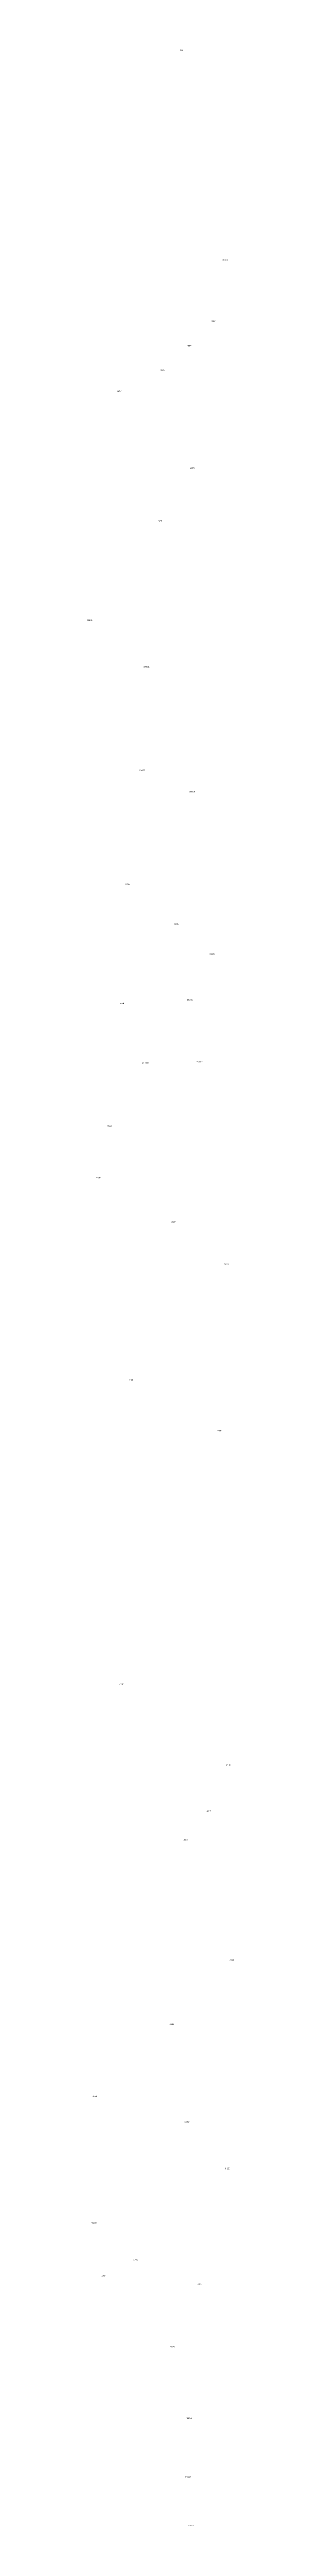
# Model space of a CAD drawing. Extents: x 212852 to 217021, y 173663 to 176722.
# Drawn here: x 213629 to 213683, y 173950 to 174864 of the extents above; entities that cross this region are included whole.
import ezdxf
from ezdxf.enums import TextEntityAlignment as Align

# ---------------------------------------------------------------- set-up
doc = ezdxf.new("R2010")
doc.units = 0
doc.header["$MEASUREMENT"] = 0
doc.layers.add('ADN', color=253, linetype='CONTINUOUS')

msp = doc.modelspace()

# ---------------------------------------------------------------- texts
at = {"layer": 'ADN'}
for s, p in [('248F', (213664.07, 174864.18)), ('298M', (213679.98, 174786.76)), ('298P', (213675.8, 174764.09)), ('298R', (213666.69, 174755.01)), ('297V', (213656.9, 174746)), ('297Y', (213640.73, 174738.18)), ('297X', (213667.88, 174709.82)), ('297T', (213655.83, 174690.27)), ('2907A', (213629.8, 174653.65)), ('294/2L', (213650.87, 174636.53)), ('294/2F', (213649.11, 174598.28)), ('292/2A', (213667.82, 174590.34)), ('2904A', (213643.81, 174556.11)), ('292G', (213661.85, 174541.43)), ('2904B', (213675.25, 174530.37)), ('292E', (213641.78, 174512.19)), ('290/2S', (213666.98, 174513.53)), ('290/2W', (213650.43, 174490.18)), ('290/2P', (213670.45, 174490.61)), ('383/2', (213637.18, 174466.81)), ('383F', (213633, 174447.75)), ('382G', (213660.74, 174431.56)), ('379D', (213680.55, 174415.93)), ('376B', (213645.14, 174373.03)), ('372B', (213677.87, 174354.3)), ('373D', (213641.57, 174260.81)), ('361E', (213681.16, 174230.79)), ('361D', (213674, 174213.81)), ('361X', (213665.35, 174203.28)), ('402N', (213682.51, 174158.83)), ('402M', (213660.28, 174135.01)), ('402L', (213631.73, 174108.5)), ('402D2', (213665.73, 174098.94)), ('402Z', (213680.79, 174081.81)), ('402C2', (213631.28, 174061.82)), ('425S', (213646.81, 174048)), ('425T', (213634.91, 174042.08)), ('406K', (213670.51, 174039.01)), ('2908A', (213660.46, 174015.96)), ('422W4', (213666.58, 173989.55)), ('422M3', (213666.23, 173967.84)), ('422L3', (213667.33, 173949.86))]:
    msp.add_text(s, height=0.5, dxfattribs=at).set_placement(p, align=Align.MIDDLE_CENTER)

doc.saveas('drawing.dxf')
